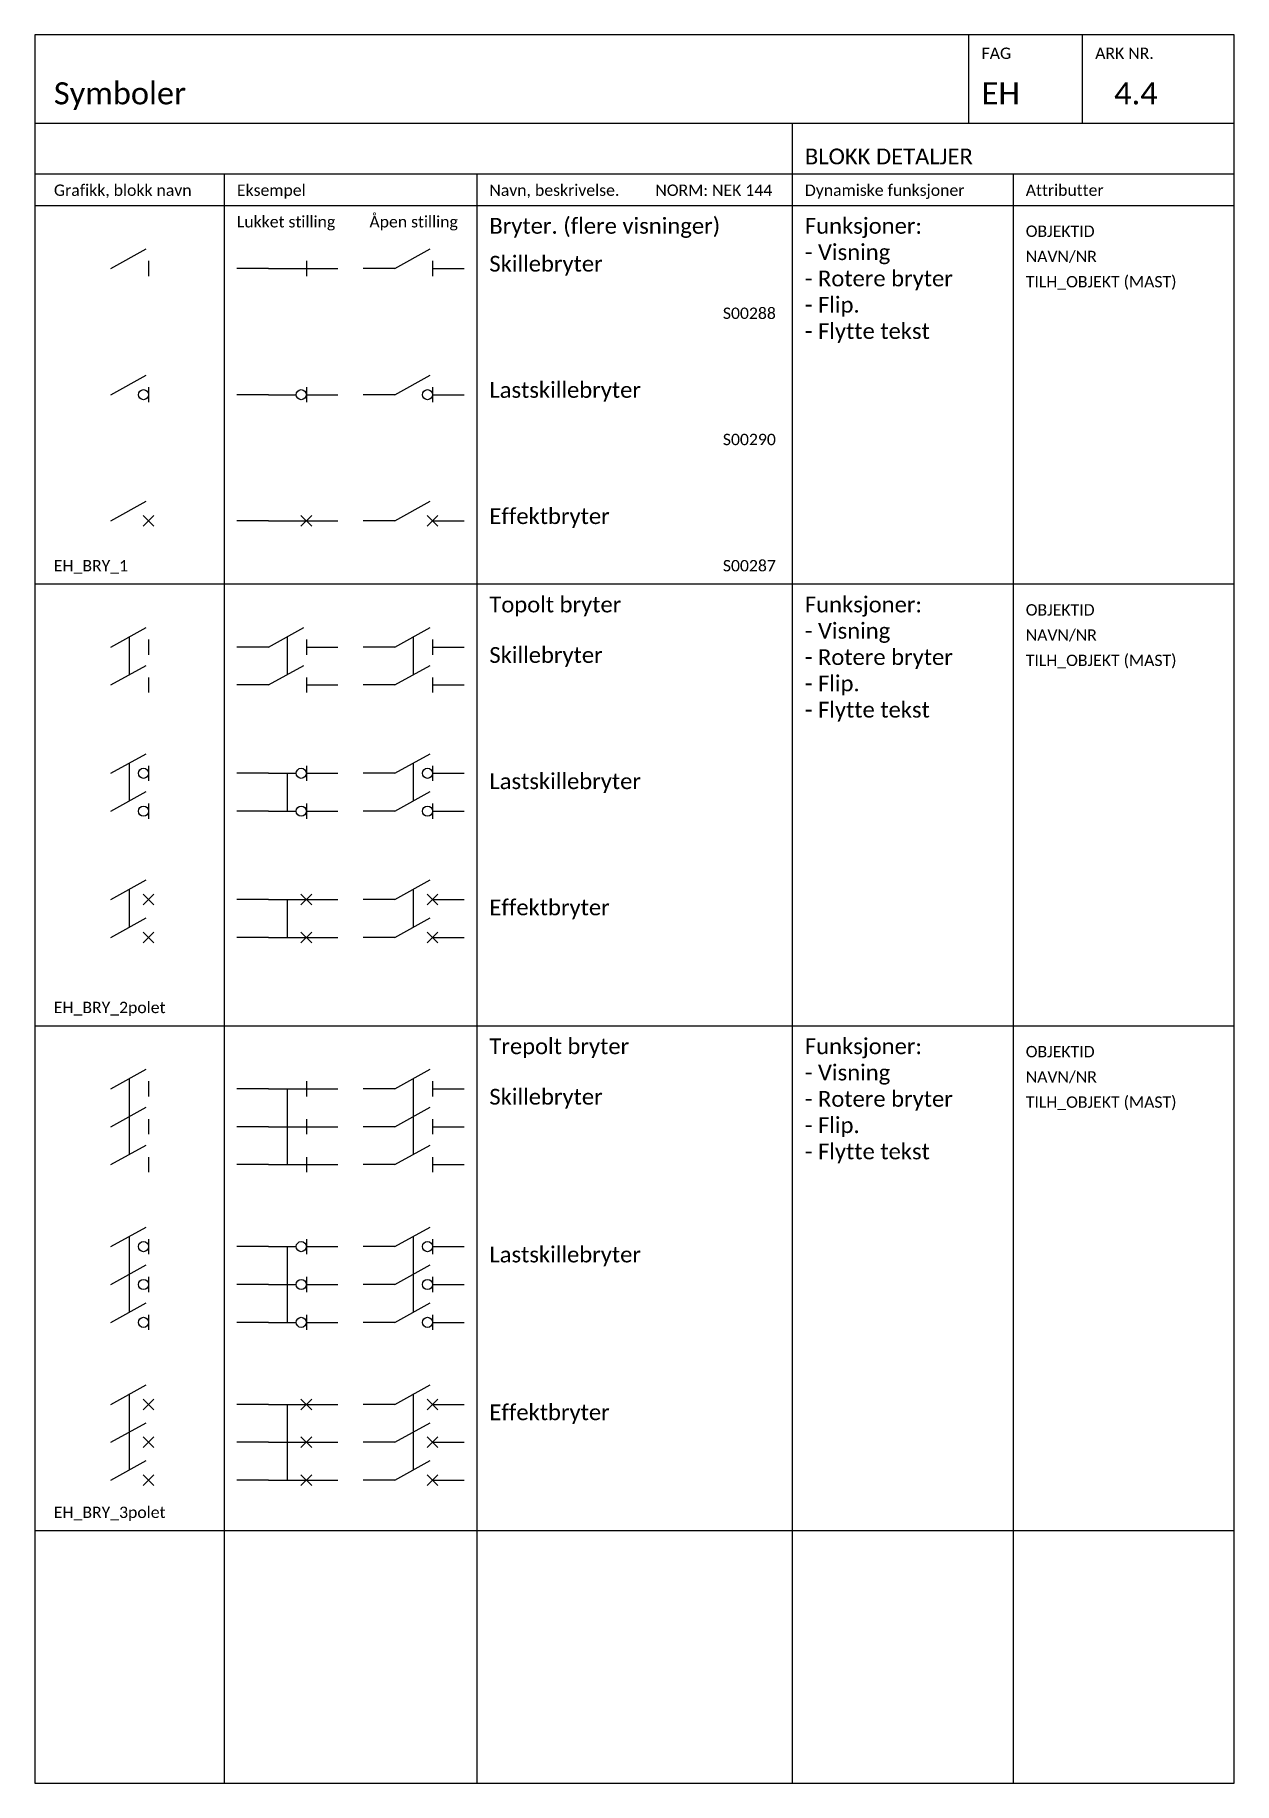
# Model space of a CAD drawing. Header units: metres. Extents: x -951 to 2504, y -1674 to 782.
# Drawn here: x 1885.6 to 2075.6, y -703 to -426 of the extents above; entities that cross this region are included whole.
import ezdxf
from ezdxf.enums import TextEntityAlignment as Align

# ---------------------------------------------------------------- set-up
doc = ezdxf.new("R2010")
doc.units = ezdxf.units.M
doc.layers.get('0').update_dxf_attribs({"color": 211})
doc.layers.add('JBTEH_ATT_OBJEKTID', color=2, linetype='Continuous', lineweight=25)
for name, color, linetype in [('JBTEH_ATT_Tekst', 2, 'Continuous'), ('JBTEH_Komponenter', 4, 'Continuous'), ('RAMME', 5, 'Continuous'), ('RAMME SYMBOLER', 4, 'Continuous'), ('RAMME TEKST', 7, 'Continuous')]:
    doc.layers.add(name, color=color, linetype=linetype)
doc.styles.add('Calibri', font='calibri.ttf')
doc.styles.add('ISO25', font='iso3098.shx', dxfattribs={"height": 2.5})

msp = doc.modelspace()

# ---------------------------------------------------------------- texts
at = {"layer": 'RAMME TEKST', "linetype": 'ByBlock', "style": 'Calibri'}
for s, height, p in [('FAG', 1.8, (2035.62, -429.8)), ('ARK NR.', 1.8, (2053.62, -429.8)), ('Symboler', 3.5, (1888.62, -437)), ('EH', 3.5, (2035.62, -437)), ('4.4', 3.5, (2056.62, -437)), ('BLOKK DETALJER', 2.5, (2007.62, -446.5)), ('Grafikk, blokk navn', 1.8, (1888.62, -451.5)), ('Eksempel', 1.8, (1917.62, -451.5)), ('Navn, beskrivelse.         NORM: NEK 144', 1.8, (1957.62, -451.5)), ('Dynamiske funksjoner', 1.8, (2007.62, -451.5)), ('Attributter', 1.8, (2042.62, -451.5)), ('Åpen stilling', 1.8, (1938.62, -456.5)), ('Lukket stilling', 1.8, (1917.62, -456.5)), ('Bryter. (flere visninger)', 2.5, (1957.62, -457.5)), ('Skillebryter', 2.5, (1957.62, -463.5)), ('S00288', 1.8, (1994.62, -471)), ('Lastskillebryter', 2.5, (1957.62, -483.5)), ('S00290', 1.8, (1994.62, -491)), ('Effektbryter', 2.5, (1957.62, -503.5)), ('EH_BRY_1', 1.8, (1888.62, -511)), ('S00287', 1.8, (1994.62, -511)), ('Topolt bryter', 2.5, (1957.62, -517.5)), ('Skillebryter', 2.5, (1957.62, -525.5)), ('Lastskillebryter', 2.5, (1957.62, -545.5)), ('Effektbryter', 2.5, (1957.62, -565.5)), ('EH_BRY_2polet', 1.8, (1888.62, -581)), ('Trepolt bryter', 2.5, (1957.62, -587.5)), ('Skillebryter', 2.5, (1957.62, -595.5)), ('Lastskillebryter', 2.5, (1957.62, -620.5)), ('Effektbryter', 2.5, (1957.62, -645.5)), ('EH_BRY_3polet', 1.8, (1888.62, -661))]:
    msp.add_text(s, height=height, dxfattribs=at).set_placement(p)
at = {"layer": 'RAMME TEKST', "style": 'Calibri'}
for s, p in [('OBJEKTID', (2042.62, -458)), ('NAVN/NR', (2042.62, -462)), ('TILH_OBJEKT (MAST)', (2042.62, -466)), ('OBJEKTID', (2042.62, -518)), ('NAVN/NR', (2042.62, -522)), ('TILH_OBJEKT (MAST)', (2042.62, -526)), ('OBJEKTID', (2042.62, -588)), ('NAVN/NR', (2042.62, -592)), ('TILH_OBJEKT (MAST)', (2042.62, -596))]:
    msp.add_text(s, height=1.8, dxfattribs=at).set_placement(p)
at = {"layer": 'RAMME TEKST', "linetype": 'ByBlock', "char_height": 2.5, "attachment_point": 1, "style": 'Calibri'}
for insert in [(2007.62, -455), (2007.62, -515), (2007.62, -585)]:
    msp.add_mtext_dynamic_manual_height_columns('Funksjoner:\\P- Visning\\P- Rotere bryter\\P- Flip. \\P- Flytte tekst', width=23.6499, gutter_width=9, heights=[0], dxfattribs=dict(at, insert=insert))

# ---------------------------------------------------------------- blocks, each defined once
blk = doc.blocks.new('*U152')
at = {"color": 5}
blk.add_line((0, 0), (5.6, 3.1), dxfattribs=at)
at = {"color": 7}
blk.add_line((6, 1.2), (6, -1.2), dxfattribs=at)
at = {"layer": 'JBTEH_ATT_OBJEKTID', "style": 'ISO25'}
blk.add_attdef('OBJEKTID', text='', height=2.5, dxfattribs=at).set_placement((2.92, 12.75), align=Align.CENTER)
at = {"layer": 'JBTEH_ATT_Tekst', "style": 'ISO25'}
for tag, p in [('NAVN/NR', (2.92, 8.75)), ('TILH_OBJEKT', (2.92, 4.75))]:
    blk.add_attdef(tag, text='', height=2.5, dxfattribs=at).set_placement(p, align=Align.CENTER)
blk = doc.blocks.new('*U153')
at = {"color": 5}
blk.add_line((0, 0), (6, 0), dxfattribs=at)
at = {"color": 7}
blk.add_line((6, 1.2), (6, -1.2), dxfattribs=at)
at = {"layer": 'JBTEH_ATT_OBJEKTID', "style": 'ISO25'}
blk.add_attdef('OBJEKTID', text='', height=2.5, dxfattribs=at).set_placement((2.924, 12.75), align=Align.CENTER)
at = {"layer": 'JBTEH_ATT_Tekst', "style": 'ISO25'}
for tag, p in [('NAVN/NR', (2.924, 8.75)), ('TILH_OBJEKT', (2.924, 4.75))]:
    blk.add_attdef(tag, text='', height=2.5, dxfattribs=at).set_placement(p, align=Align.CENTER)
blk = doc.blocks.new('*U154')
at = {"color": 5}
blk.add_line((0, 0), (5.6, 3.1), dxfattribs=at)
at = {"color": 7}
blk.add_line((6, 1.2), (6, -1.2), dxfattribs=at)
blk.add_circle((5.2, 0), 0.8, dxfattribs=at)
at = {"layer": 'JBTEH_ATT_OBJEKTID', "style": 'ISO25'}
blk.add_attdef('OBJEKTID', text='', height=2.5, dxfattribs=at).set_placement((2.92, 12.75), align=Align.CENTER)
at = {"layer": 'JBTEH_ATT_Tekst', "style": 'ISO25'}
for tag, p in [('NAVN/NR', (2.92, 8.75)), ('TILH_OBJEKT', (2.92, 4.75))]:
    blk.add_attdef(tag, text='', height=2.5, dxfattribs=at).set_placement(p, align=Align.CENTER)
blk = doc.blocks.new('*U149')
at = {"color": 5}
blk.add_line((0, 0), (5.6, 3.1), dxfattribs=at)
at = {"color": 7}
for p, q in [((5.15, 0.85), (6.85, -0.85)), ((6.85, 0.85), (5.15, -0.85))]:
    blk.add_line(p, q, dxfattribs=at)
at = {"layer": 'JBTEH_ATT_OBJEKTID', "style": 'ISO25'}
blk.add_attdef('OBJEKTID', text='', height=2.5, dxfattribs=at).set_placement((2.92, 12.75), align=Align.CENTER)
at = {"layer": 'JBTEH_ATT_Tekst', "style": 'ISO25'}
for tag, p in [('NAVN/NR', (2.92, 8.75)), ('TILH_OBJEKT', (2.92, 4.75))]:
    blk.add_attdef(tag, text='', height=2.5, dxfattribs=at).set_placement(p, align=Align.CENTER)
blk = doc.blocks.new('*U150')
at = {"color": 5}
blk.add_line((0, 0), (4.4, 0), dxfattribs=at)
at = {"color": 7}
blk.add_line((6, 1.2), (6, -1.2), dxfattribs=at)
blk.add_circle((5.2, 0), 0.8, dxfattribs=at)
at = {"layer": 'JBTEH_ATT_OBJEKTID', "style": 'ISO25'}
blk.add_attdef('OBJEKTID', text='', height=2.5, dxfattribs=at).set_placement((2.924, 12.75), align=Align.CENTER)
at = {"layer": 'JBTEH_ATT_Tekst', "style": 'ISO25'}
for tag, p in [('NAVN/NR', (2.924, 8.75)), ('TILH_OBJEKT', (2.924, 4.75))]:
    blk.add_attdef(tag, text='', height=2.5, dxfattribs=at).set_placement(p, align=Align.CENTER)
blk = doc.blocks.new('*U151')
at = {"color": 5}
blk.add_line((0, 0), (6, 0), dxfattribs=at)
at = {"color": 7}
for p, q in [((5.15, 0.85), (6.85, -0.85)), ((6.85, 0.85), (5.15, -0.85))]:
    blk.add_line(p, q, dxfattribs=at)
at = {"layer": 'JBTEH_ATT_OBJEKTID', "style": 'ISO25'}
blk.add_attdef('OBJEKTID', text='', height=2.5, dxfattribs=at).set_placement((2.92, 12.75), align=Align.CENTER)
at = {"layer": 'JBTEH_ATT_Tekst', "style": 'ISO25'}
for tag, p in [('NAVN/NR', (2.92, 8.75)), ('TILH_OBJEKT', (2.92, 4.75))]:
    blk.add_attdef(tag, text='', height=2.5, dxfattribs=at).set_placement(p, align=Align.CENTER)
blk = doc.blocks.new('*U97')
at = {"color": 5}
for p, q in [((0, 0), (5.6, 3.1)), ((0, -6), (5.6, -2.9))]:
    blk.add_line(p, q, dxfattribs=at)
blk.add_line((3, -4.34), (3, 1.66))
at = {"color": 7}
for p, q in [((6, 1.2), (6, -1.2)), ((6, -4.8), (6, -7.2))]:
    blk.add_line(p, q, dxfattribs=at)
at = {"layer": 'JBTEH_ATT_Tekst', "style": 'ISO25'}
for tag, p in [('OBJEKTID', (2.92, 12.75)), ('NAVN/NR', (2.92, 8.75)), ('TILH_OBJEKT', (2.92, 4.75))]:
    blk.add_attdef(tag, text='', height=2.5, dxfattribs=at).set_placement(p, align=Align.CENTER)
blk = doc.blocks.new('*U98')
at = {"color": 5}
for p, q in [((0, 0), (5.6, 3.1)), ((0, -6), (5.6, -2.9))]:
    blk.add_line(p, q, dxfattribs=at)
blk.add_line((3, -4.34), (3, 1.66))
at = {"color": 7}
for p, q in [((6, 1.2), (6, -1.2)), ((6, -4.8), (6, -7.2))]:
    blk.add_line(p, q, dxfattribs=at)
at = {"layer": 'JBTEH_ATT_Tekst', "style": 'ISO25'}
for tag, p in [('OBJEKTID', (2.92, 12.75)), ('NAVN/NR', (2.92, 8.75)), ('TILH_OBJEKT', (2.92, 4.75))]:
    blk.add_attdef(tag, text='', height=2.5, dxfattribs=at).set_placement(p, align=Align.CENTER)
blk = doc.blocks.new('*U99')
at = {"color": 5}
for p, q in [((0, 0), (4.4, 0)), ((0, -6), (4.4, -6))]:
    blk.add_line(p, q, dxfattribs=at)
blk.add_line((3, -6), (3, 0))
at = {"color": 7}
for p, q in [((6, 1.2), (6, -1.2)), ((6, -4.8), (6, -7.2))]:
    blk.add_line(p, q, dxfattribs=at)
for centre in [(5.2, 0), (5.2, -6)]:
    blk.add_circle(centre, 0.8, dxfattribs=at)
at = {"layer": 'JBTEH_ATT_Tekst', "style": 'ISO25'}
for tag, p in [('OBJEKTID', (2.924, 12.75)), ('NAVN/NR', (2.924, 8.75)), ('TILH_OBJEKT', (2.924, 4.75))]:
    blk.add_attdef(tag, text='', height=2.5, dxfattribs=at).set_placement(p, align=Align.CENTER)
blk = doc.blocks.new('*U101')
at = {"color": 5}
for p, q in [((0, 0), (6, 0)), ((0, -6), (6, -6))]:
    blk.add_line(p, q, dxfattribs=at)
blk.add_line((3, -6), (3, 0))
at = {"color": 7}
for p, q in [((5.15, 0.85), (6.85, -0.85)), ((6.85, 0.85), (5.15, -0.85)), ((5.15, -5.15), (6.85, -6.85)), ((6.85, -5.15), (5.15, -6.85))]:
    blk.add_line(p, q, dxfattribs=at)
at = {"layer": 'JBTEH_ATT_Tekst', "style": 'ISO25'}
for tag, p in [('OBJEKTID', (2.92, 12.75)), ('NAVN/NR', (2.92, 8.75)), ('TILH_OBJEKT', (2.92, 4.75))]:
    blk.add_attdef(tag, text='', height=2.5, dxfattribs=at).set_placement(p, align=Align.CENTER)
blk = doc.blocks.new('*U102')
at = {"color": 5}
for p, q in [((0, 0), (5.6, 3.1)), ((0, -6), (5.6, -2.9))]:
    blk.add_line(p, q, dxfattribs=at)
blk.add_line((3, -4.34), (3, 1.66))
at = {"color": 7}
for p, q in [((5.15, 0.85), (6.85, -0.85)), ((6.85, 0.85), (5.15, -0.85)), ((5.15, -5.15), (6.85, -6.85)), ((6.85, -5.15), (5.15, -6.85))]:
    blk.add_line(p, q, dxfattribs=at)
at = {"layer": 'JBTEH_ATT_Tekst', "style": 'ISO25'}
for tag, p in [('OBJEKTID', (2.92, 12.75)), ('NAVN/NR', (2.92, 8.75)), ('TILH_OBJEKT', (2.92, 4.75))]:
    blk.add_attdef(tag, text='', height=2.5, dxfattribs=at).set_placement(p, align=Align.CENTER)
blk = doc.blocks.new('*U100')
at = {"color": 5}
for p, q in [((0, 0), (5.6, 3.1)), ((0, -6), (5.6, -2.9))]:
    blk.add_line(p, q, dxfattribs=at)
blk.add_line((3, -4.34), (3, 1.66))
at = {"color": 7}
for p, q in [((6, 1.2), (6, -1.2)), ((6, -4.8), (6, -7.2))]:
    blk.add_line(p, q, dxfattribs=at)
for centre in [(5.2, 0), (5.2, -6)]:
    blk.add_circle(centre, 0.8, dxfattribs=at)
at = {"layer": 'JBTEH_ATT_Tekst', "style": 'ISO25'}
for tag, p in [('OBJEKTID', (2.92, 12.75)), ('NAVN/NR', (2.92, 8.75)), ('TILH_OBJEKT', (2.92, 4.75))]:
    blk.add_attdef(tag, text='', height=2.5, dxfattribs=at).set_placement(p, align=Align.CENTER)
blk = doc.blocks.new('*U93')
at = {"color": 5}
for p, q in [((0, 0), (6, 0)), ((0, -6), (6, -6)), ((0, -12), (6, -12))]:
    blk.add_line(p, q, dxfattribs=at)
blk.add_line((3, -12), (3, 0))
at = {"color": 7}
for p, q in [((6, 1.2), (6, -1.2)), ((6, -4.8), (6, -7.2)), ((6, -10.8), (6, -13.2))]:
    blk.add_line(p, q, dxfattribs=at)
at = {"layer": 'JBTEH_ATT_Tekst', "style": 'ISO25'}
for tag, p in [('OBJEKTID', (2.924, 12.75)), ('NAVN/NR', (2.924, 8.75)), ('TILH_OBJEKT', (2.924, 4.75))]:
    blk.add_attdef(tag, text='', height=2.5, dxfattribs=at).set_placement(p, align=Align.CENTER)
blk = doc.blocks.new('*U91')
at = {"color": 5}
for p, q in [((0, 0), (4.4, 0)), ((0, -6), (4.4, -6)), ((0, -12), (4.4, -12))]:
    blk.add_line(p, q, dxfattribs=at)
blk.add_line((3, -12), (3, 0))
at = {"color": 7}
for p, q in [((6, 1.2), (6, -1.2)), ((6, -4.8), (6, -7.2)), ((6, -10.8), (6, -13.2))]:
    blk.add_line(p, q, dxfattribs=at)
for centre in [(5.2, 0), (5.2, -6), (5.2, -12)]:
    blk.add_circle(centre, 0.8, dxfattribs=at)
at = {"layer": 'JBTEH_ATT_Tekst', "style": 'ISO25'}
for tag, p in [('OBJEKTID', (2.924, 12.75)), ('NAVN/NR', (2.924, 8.75)), ('TILH_OBJEKT', (2.924, 4.75))]:
    blk.add_attdef(tag, text='', height=2.5, dxfattribs=at).set_placement(p, align=Align.CENTER)
blk = doc.blocks.new('*U92')
at = {"color": 5}
for p, q in [((0, 0), (6, 0)), ((0, -6), (6, -6)), ((0, -12), (6, -12))]:
    blk.add_line(p, q, dxfattribs=at)
blk.add_line((3, -12), (3, 0))
at = {"color": 7}
for p, q in [((5.15, 0.85), (6.85, -0.85)), ((6.85, 0.85), (5.15, -0.85)), ((5.15, -5.15), (6.85, -6.85)), ((6.85, -5.15), (5.15, -6.85)), ((5.15, -11.15), (6.85, -12.85)), ((6.85, -11.15), (5.15, -12.85))]:
    blk.add_line(p, q, dxfattribs=at)
at = {"layer": 'JBTEH_ATT_Tekst', "style": 'ISO25'}
for tag, p in [('OBJEKTID', (2.92, 12.75)), ('NAVN/NR', (2.92, 8.75)), ('TILH_OBJEKT', (2.92, 4.75))]:
    blk.add_attdef(tag, text='', height=2.5, dxfattribs=at).set_placement(p, align=Align.CENTER)
blk = doc.blocks.new('*U94')
at = {"color": 5}
for p, q in [((0, 0), (5.6, 3.1)), ((0, -6), (5.6, -2.9)), ((0, -12), (5.6, -8.9))]:
    blk.add_line(p, q, dxfattribs=at)
blk.add_line((3, -10.34), (3, 1.66))
at = {"color": 7}
for p, q in [((6, 1.2), (6, -1.2)), ((6, -4.8), (6, -7.2)), ((6, -10.8), (6, -13.2))]:
    blk.add_line(p, q, dxfattribs=at)
at = {"layer": 'JBTEH_ATT_Tekst', "style": 'ISO25'}
for tag, p in [('OBJEKTID', (2.92, 12.75)), ('NAVN/NR', (2.92, 8.75)), ('TILH_OBJEKT', (2.92, 4.75))]:
    blk.add_attdef(tag, text='', height=2.5, dxfattribs=at).set_placement(p, align=Align.CENTER)
blk = doc.blocks.new('*U95')
at = {"color": 5}
for p, q in [((0, 0), (5.6, 3.1)), ((0, -6), (5.6, -2.9)), ((0, -12), (5.6, -8.9))]:
    blk.add_line(p, q, dxfattribs=at)
blk.add_line((3, -10.34), (3, 1.66))
at = {"color": 7}
for p, q in [((6, 1.2), (6, -1.2)), ((6, -4.8), (6, -7.2)), ((6, -10.8), (6, -13.2))]:
    blk.add_line(p, q, dxfattribs=at)
for centre in [(5.2, 0), (5.2, -6), (5.2, -12)]:
    blk.add_circle(centre, 0.8, dxfattribs=at)
at = {"layer": 'JBTEH_ATT_Tekst', "style": 'ISO25'}
for tag, p in [('OBJEKTID', (2.92, 12.75)), ('NAVN/NR', (2.92, 8.75)), ('TILH_OBJEKT', (2.92, 4.75))]:
    blk.add_attdef(tag, text='', height=2.5, dxfattribs=at).set_placement(p, align=Align.CENTER)
blk = doc.blocks.new('*U96')
at = {"color": 5}
for p, q in [((0, 0), (5.6, 3.1)), ((0, -6), (5.6, -2.9)), ((0, -12), (5.6, -8.9))]:
    blk.add_line(p, q, dxfattribs=at)
blk.add_line((3, -10.34), (3, 1.66))
at = {"color": 7}
for p, q in [((5.15, 0.85), (6.85, -0.85)), ((6.85, 0.85), (5.15, -0.85)), ((5.15, -5.15), (6.85, -6.85)), ((6.85, -5.15), (5.15, -6.85)), ((5.15, -11.15), (6.85, -12.85)), ((6.85, -11.15), (5.15, -12.85))]:
    blk.add_line(p, q, dxfattribs=at)
at = {"layer": 'JBTEH_ATT_Tekst', "style": 'ISO25'}
for tag, p in [('OBJEKTID', (2.92, 12.75)), ('NAVN/NR', (2.92, 8.75)), ('TILH_OBJEKT', (2.92, 4.75))]:
    blk.add_attdef(tag, text='', height=2.5, dxfattribs=at).set_placement(p, align=Align.CENTER)

# ---------------------------------------------------------------- linework, layer by layer
at = {"layer": 'JBTEH_Komponenter', "ltscale": 5}
for p, q in [((1922.62, -463), (1917.62, -463)), ((1928.62, -463), (1933.62, -463)), ((1942.62, -463), (1937.62, -463)), ((1948.62, -463), (1953.62, -463)), ((1922.62, -483), (1917.62, -483)), ((1928.62, -483), (1933.62, -483)), ((1942.62, -483), (1937.62, -483)), ((1948.62, -483), (1953.62, -483)), ((1922.62, -503), (1917.62, -503)), ((1928.62, -503), (1933.62, -503)), ((1942.62, -503), (1937.62, -503)), ((1948.62, -503), (1953.62, -503)), ((1922.62, -523), (1917.62, -523)), ((1928.62, -523), (1933.62, -523)), ((1942.62, -523), (1937.62, -523)), ((1948.62, -523), (1953.62, -523)), ((1922.62, -529), (1917.62, -529)), ((1928.62, -529), (1933.62, -529)), ((1942.62, -529), (1937.62, -529)), ((1948.62, -529), (1953.62, -529)), ((1922.62, -543), (1917.62, -543)), ((1928.62, -543), (1933.62, -543)), ((1942.62, -543), (1937.62, -543)), ((1948.62, -543), (1953.62, -543)), ((1922.62, -549), (1917.62, -549)), ((1928.62, -549), (1933.62, -549)), ((1942.62, -549), (1937.62, -549)), ((1948.62, -549), (1953.62, -549)), ((1922.62, -563), (1917.62, -563)), ((1928.62, -563), (1933.62, -563)), ((1942.62, -563), (1937.62, -563)), ((1948.62, -563), (1953.62, -563)), ((1922.62, -569), (1917.62, -569)), ((1928.62, -569), (1933.62, -569)), ((1942.62, -569), (1937.62, -569)), ((1948.62, -569), (1953.62, -569)), ((1922.62, -593), (1917.62, -593)), ((1928.62, -593), (1933.62, -593)), ((1942.62, -593), (1937.62, -593)), ((1948.62, -593), (1953.62, -593)), ((1922.62, -599), (1917.62, -599)), ((1928.62, -599), (1933.62, -599)), ((1942.62, -599), (1937.62, -599)), ((1948.62, -599), (1953.62, -599)), ((1922.62, -605), (1917.62, -605)), ((1928.62, -605), (1933.62, -605)), ((1942.62, -605), (1937.62, -605)), ((1948.62, -605), (1953.62, -605)), ((1922.62, -618), (1917.62, -618)), ((1928.62, -618), (1933.62, -618)), ((1942.62, -618), (1937.62, -618)), ((1948.62, -618), (1953.62, -618)), ((1922.62, -624), (1917.62, -624)), ((1928.62, -624), (1933.62, -624)), ((1942.62, -624), (1937.62, -624)), ((1948.62, -624), (1953.62, -624)), ((1922.62, -630), (1917.62, -630)), ((1928.62, -630), (1933.62, -630)), ((1942.62, -630), (1937.62, -630)), ((1948.62, -630), (1953.62, -630)), ((1922.62, -643), (1917.62, -643)), ((1928.62, -643), (1933.62, -643)), ((1942.62, -643), (1937.62, -643)), ((1948.62, -643), (1953.62, -643)), ((1922.62, -649), (1917.62, -649)), ((1928.62, -649), (1933.62, -649)), ((1942.62, -649), (1937.62, -649)), ((1948.62, -649), (1953.62, -649)), ((1922.62, -655), (1917.62, -655)), ((1928.62, -655), (1933.62, -655)), ((1942.62, -655), (1937.62, -655)), ((1948.62, -655), (1953.62, -655))]:
    msp.add_line(p, q, dxfattribs=at)
at = {"layer": 'RAMME'}
msp.add_lwpolyline([(2075.62, -426), (1885.62, -426), (1885.62, -703), (2075.62, -703)], close=True, dxfattribs=at)
msp.add_lwpolyline([(1885.62, -440), (2075.62, -440)], dxfattribs=at)
at = {"layer": 'RAMME SYMBOLER'}
for p, q in [((2033.62, -440), (2033.62, -426)), ((2051.62, -440), (2051.62, -426)), ((2005.62, -440), (2005.62, -703)), ((1885.62, -448), (2075.62, -448)), ((1915.62, -448), (1915.62, -703)), ((1955.62, -448), (1955.62, -703)), ((2040.62, -448), (2040.62, -703)), ((1885.62, -453), (2075.62, -453)), ((2005.62, -453), (2075.62, -453)), ((2005.62, -453), (2075.62, -453)), ((1885.62, -513), (2075.62, -513)), ((1885.62, -583), (2075.62, -583)), ((1885.62, -663), (2075.62, -663))]:
    msp.add_line(p, q, dxfattribs=at)

# ---------------------------------------------------------------- block references
at = {"layer": 'JBTEH_Komponenter'}
for name, p in [('*U152', (1897.62, -463)), ('*U153', (1922.62, -463)), ('*U152', (1942.62, -463)), ('*U154', (1897.62, -483)), ('*U150', (1922.62, -483)), ('*U154', (1942.62, -483)), ('*U149', (1897.62, -503)), ('*U149', (1942.62, -503)), ('*U151', (1922.62, -503)), ('*U98', (1897.62, -523)), ('*U97', (1922.62, -523)), ('*U98', (1942.62, -523)), ('*U100', (1897.62, -543)), ('*U100', (1942.62, -543)), ('*U99', (1922.62, -543)), ('*U102', (1897.62, -563)), ('*U101', (1922.62, -563)), ('*U102', (1942.62, -563)), ('*U94', (1897.62, -593)), ('*U94', (1942.62, -593)), ('*U93', (1922.62, -593)), ('*U95', (1897.62, -618)), ('*U95', (1942.62, -618)), ('*U91', (1922.62, -618)), ('*U96', (1897.62, -643)), ('*U92', (1922.62, -643)), ('*U96', (1942.62, -643))]:
    msp.add_blockref(name, p, dxfattribs=at)

msp.set_redraw_order([(e.dxf.handle, doc.entitydb.next_handle()) for e in msp.query("TEXT MTEXT ATTDEF DIMENSION ARC_DIMENSION")])  # texts and dimensions are drawn at this point

doc.saveas('drawing.dxf')
